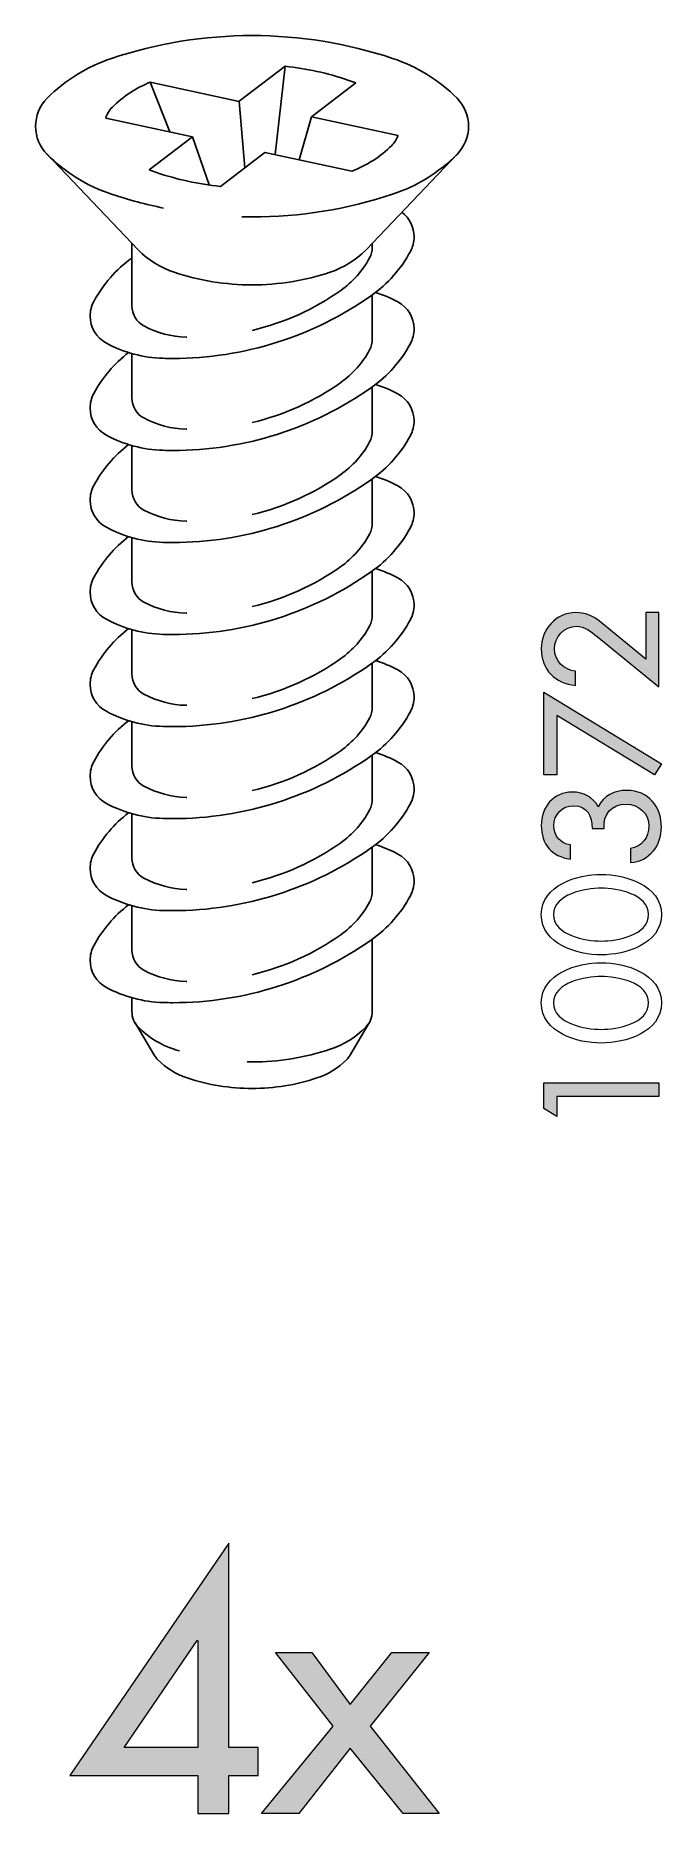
# Model space of a CAD drawing. Header units: inches. Extents: x -1535 to 2339, y 35 to 2700.
# Drawn here: x -47.29 to -35.73, y 358.19 to 391.02 of the extents above; entities that cross this region are included whole.
import ezdxf

# ---------------------------------------------------------------- set-up
doc = ezdxf.new("R2010")
doc.units = ezdxf.units.IN
doc.header["$MEASUREMENT"] = 0
doc.layers.add('Livello 1', color=7, linetype='Continuous')

msp = doc.modelspace()

# ---------------------------------------------------------------- hatches: boundary and pattern name
at = {"layer": 'Livello 1', "true_color": 0xffffff}
h = msp.add_hatch(color=7, dxfattribs=at)
h.dxf.hatch_style = 2
edge = h.paths.add_edge_path()
edge.add_spline(control_points=[(-36.018, 380.367), (-36.018, 380.367), (-35.776, 380.367), (-35.776, 380.367), (-35.776, 380.367), (-35.776, 378.993), (-35.776, 378.993), (-35.776, 378.993), (-36.919, 379.924), (-36.919, 379.924), (-37.026, 380.012), (-37.159, 380.113), (-37.3, 380.113), (-37.523, 380.113), (-37.706, 379.916), (-37.706, 379.696), (-37.706, 379.479), (-37.531, 379.301), (-37.317, 379.286), (-37.317, 379.286), (-37.317, 379.021), (-37.317, 379.021), (-37.695, 379.064), (-37.949, 379.309), (-37.949, 379.696), (-37.949, 380.057), (-37.681, 380.367), (-37.311, 380.367), (-37.153, 380.367), (-36.995, 380.308), (-36.874, 380.21), (-36.874, 380.21), (-36.018, 379.509), (-36.018, 379.509), (-36.018, 379.509), (-36.018, 380.367), (-36.018, 380.367)], knot_values=[0, 0, 0, 0, 1, 1, 1, 2, 2, 2, 3, 3, 3, 4, 4, 4, 5, 5, 5, 6, 6, 6, 7, 7, 7, 8, 8, 8, 9, 9, 9, 10, 10, 10, 11, 11, 11, 12, 12, 12, 12], degree=3, periodic=0)
h = msp.add_hatch(color=7, dxfattribs=at)
h.dxf.hatch_style = 2
h.paths.add_polyline_path([(-37.661, 377.367), (-37.903, 377.367), (-37.903, 378.899), (-35.73, 377.573), (-35.858, 377.367), (-37.661, 378.468)])
h = msp.add_hatch(color=7, dxfattribs=at)
h.dxf.hatch_style = 2
edge = h.paths.add_edge_path()
edge.add_spline(control_points=[(-37.012, 376.379), (-37.012, 376.608), (-37.097, 376.798), (-37.353, 376.798), (-37.568, 376.798), (-37.718, 376.639), (-37.718, 376.428), (-37.718, 376.236), (-37.596, 376.103), (-37.412, 376.075), (-37.412, 376.075), (-37.412, 375.812), (-37.412, 375.812), (-37.762, 375.863), (-37.949, 376.086), (-37.949, 376.436), (-37.949, 376.775), (-37.731, 377.051), (-37.376, 377.051), (-37.167, 377.051), (-36.998, 376.961), (-36.896, 376.78), (-36.797, 376.989), (-36.597, 377.082), (-36.369, 377.082), (-35.97, 377.082), (-35.73, 376.783), (-35.73, 376.402), (-35.73, 376.069), (-35.951, 375.77), (-36.301, 375.753), (-36.301, 375.753), (-36.301, 376.01), (-36.301, 376.01), (-36.092, 376.035), (-35.962, 376.218), (-35.962, 376.422), (-35.962, 376.659), (-36.148, 376.828), (-36.379, 376.828), (-36.65, 376.828), (-36.812, 376.642), (-36.791, 376.379), (-36.791, 376.379), (-37.012, 376.379), (-37.012, 376.379)], knot_values=[0, 0, 0, 0, 1, 1, 1, 2, 2, 2, 3, 3, 3, 4, 4, 4, 5, 5, 5, 6, 6, 6, 7, 7, 7, 8, 8, 8, 9, 9, 9, 10, 10, 10, 11, 11, 11, 12, 12, 12, 13, 13, 13, 14, 14, 14, 15, 15, 15, 15], degree=3, periodic=0)
h = msp.add_hatch(color=7, dxfattribs=at)
h.dxf.hatch_style = 2
h.paths.add_polyline_path([(-37.661, 371.057), (-37.903, 371.204), (-37.903, 371.681), (-35.776, 371.681), (-35.776, 371.426), (-37.661, 371.426)])
h = msp.add_hatch(color=7, dxfattribs=at)
h.dxf.hatch_style = 2
h.paths.add_polyline_path([(-44.294, 359.405), (-45.653, 359.405), (-44.307, 361.38), (-44.294, 361.38)])
h.paths.add_polyline_path([(-43.722, 359.405), (-43.722, 363.178), (-46.656, 358.885), (-44.294, 358.885), (-44.294, 358.186), (-43.722, 358.186), (-43.722, 358.885), (-43.177, 358.885), (-43.177, 359.405)])
h = msp.add_hatch(color=7, dxfattribs=at)
h.dxf.hatch_style = 2
h.paths.add_polyline_path([(-42.859, 361.158), (-42.186, 361.158), (-41.481, 360.199), (-40.713, 361.158), (-40.021, 361.158), (-41.113, 359.799), (-39.837, 358.186), (-40.503, 358.186), (-41.481, 359.393), (-42.427, 358.186), (-43.119, 358.186), (-41.793, 359.799)])

# ---------------------------------------------------------------- linework, layer by layer
at = {"layer": 'Livello 1', "color": 7, "lineweight": 25, "true_color": 0xffffff}
for p, q in [((-42.682, 390.458), (-43.531, 389.811)), ((-42.865, 388.826), (-42.682, 390.458)), ((-45.172, 390.163), (-43.531, 389.81)), ((-44.811, 389.244), (-45.172, 390.163)), ((-41.373, 390.149), (-42.193, 389.523)), ((-43.426, 388.582), (-43.531, 389.81)), ((-45.994, 389.498), (-44.392, 389.154)), ((-42.424, 388.731), (-42.194, 389.523)), ((-42.193, 389.523), (-40.595, 389.179)), ((-44.392, 389.154), (-45.192, 388.544)), ((-44.086, 388.265), (-44.392, 389.154)), ((-47.088, 388.844), (-45.398, 387.069)), ((-43.054, 388.866), (-43.877, 388.239)), ((-43.054, 388.866), (-41.448, 388.521)), ((-39.493, 388.844), (-41.183, 387.069)), ((-45.511, 387.187), (-45.511, 386.033)), ((-41.071, 386.235), (-41.071, 385.418)), ((-44.511, 385.454), (-44.497, 385.454)), ((-45.511, 385.152), (-45.511, 384.333)), ((-41.071, 384.535), (-41.071, 383.717)), ((-45.511, 383.452), (-45.511, 382.633)), ((-41.071, 382.835), (-41.071, 382.018)), ((-45.511, 381.752), (-45.511, 380.933)), ((-41.071, 381.135), (-41.071, 380.318)), ((-44.511, 380.354), (-44.497, 380.354)), ((-45.511, 380.052), (-45.511, 379.232)), ((-41.071, 379.435), (-41.071, 378.618)), ((-44.511, 378.654), (-44.497, 378.654)), ((-45.511, 378.352), (-45.511, 377.533)), ((-41.071, 377.735), (-41.071, 376.917)), ((-45.511, 376.652), (-45.511, 375.833)), ((-41.071, 376.036), (-41.071, 375.218)), ((-45.511, 374.952), (-45.511, 374.133)), ((-41.071, 374.335), (-41.071, 372.997)), ((-44.511, 373.554), (-44.497, 373.554)), ((-45.511, 373.252), (-45.511, 372.996)), ((-45.453, 372.787), (-45.088, 372.176)), ((-41.128, 372.787), (-41.493, 372.176))]:
    msp.add_line(p, q, dxfattribs=at)
at = {"layer": 'Livello 1', "lineweight": 0}
for p, q in [((-37.903, 371.204), (-37.903, 371.681)), ((-37.903, 371.681), (-35.776, 371.681)), ((-35.776, 371.426), (-37.661, 371.426)), ((-37.661, 371.426), (-37.661, 371.057)), ((-35.776, 371.681), (-35.776, 371.426)), ((-37.661, 371.057), (-37.903, 371.204))]:
    msp.add_line(p, q, dxfattribs=at)
for points in [[(-37.661, 377.367), (-37.903, 377.367), (-37.903, 378.899), (-35.73, 377.573), (-35.858, 377.367), (-37.661, 378.468), (-37.661, 377.367)], [(-43.722, 359.405), (-43.722, 363.178), (-46.656, 358.885), (-44.294, 358.885), (-44.294, 358.186), (-43.722, 358.186), (-43.722, 358.885), (-43.177, 358.885), (-43.177, 359.405), (-43.722, 359.405)], [(-44.294, 359.405), (-45.653, 359.405), (-44.307, 361.38), (-44.294, 361.38), (-44.294, 359.405)], [(-42.859, 361.158), (-42.186, 361.158), (-41.481, 360.199), (-40.713, 361.158), (-40.021, 361.158), (-41.113, 359.799), (-39.837, 358.186), (-40.503, 358.186), (-41.481, 359.393), (-42.427, 358.186), (-43.119, 358.186), (-41.793, 359.799), (-42.859, 361.158)]]:
    msp.add_lwpolyline(points, dxfattribs=at)
at = {"layer": 'Livello 1', "color": 7, "lineweight": 25, "true_color": 0xffffff}
for points in [[(-40.695, 390.603), (-41.533, 390.882), (-42.408, 391.025), (-43.291, 391.025), (-44.172, 391.025), (-45.049, 390.882), (-45.886, 390.603)], [(-47.075, 389.868), (-47.213, 389.731), (-47.29, 389.544), (-47.29, 389.349), (-47.29, 389.155), (-47.213, 388.968), (-47.075, 388.83)], [(-39.506, 388.83), (-39.368, 388.968), (-39.291, 389.155), (-39.291, 389.349), (-39.291, 389.544), (-39.368, 389.731), (-39.506, 389.868)], [(-43.483, 387.676), (-43.419, 387.675), (-43.355, 387.675), (-43.291, 387.675), (-42.408, 387.675), (-41.532, 387.816), (-40.696, 388.095)], [(-40.366, 387.038), (-40.322, 387.12), (-40.299, 387.213), (-40.299, 387.306), (-40.299, 387.485), (-40.383, 387.653), (-40.525, 387.76)], [(-41.121, 386.918), (-41.088, 386.979), (-41.071, 387.048), (-41.071, 387.118), (-41.071, 387.139), (-41.072, 387.16), (-41.076, 387.182)], [(-44.731, 386.653), (-44.266, 386.499), (-43.78, 386.419), (-43.291, 386.419), (-42.801, 386.419), (-42.315, 386.499), (-41.85, 386.653)], [(-44.935, 385.064), (-44.875, 385.061), (-44.813, 385.061), (-44.753, 385.061), (-43.439, 385.061), (-42.158, 385.468), (-41.084, 386.226)], [(-46.215, 386.113), (-46.26, 386.031), (-46.282, 385.938), (-46.282, 385.844), (-46.282, 385.635), (-46.167, 385.442), (-45.983, 385.343)], [(-40.366, 385.337), (-40.322, 385.42), (-40.299, 385.512), (-40.299, 385.606), (-40.299, 385.816), (-40.414, 386.008), (-40.598, 386.108)], [(-46.215, 384.413), (-46.26, 384.331), (-46.282, 384.238), (-46.282, 384.144), (-46.282, 383.935), (-46.167, 383.742), (-45.983, 383.643)], [(-44.935, 383.364), (-44.875, 383.362), (-44.813, 383.361), (-44.753, 383.361), (-43.439, 383.361), (-42.158, 383.767), (-41.084, 384.526)], [(-40.366, 383.637), (-40.322, 383.72), (-40.299, 383.812), (-40.299, 383.906), (-40.299, 384.115), (-40.414, 384.308), (-40.598, 384.408)], [(-46.215, 382.713), (-46.26, 382.63), (-46.282, 382.538), (-46.282, 382.444), (-46.282, 382.235), (-46.167, 382.042), (-45.983, 381.943)], [(-44.935, 381.663), (-44.875, 381.662), (-44.813, 381.661), (-44.753, 381.661), (-43.439, 381.661), (-42.158, 382.068), (-41.084, 382.826)], [(-40.366, 381.938), (-40.322, 382.02), (-40.299, 382.113), (-40.299, 382.206), (-40.299, 382.416), (-40.414, 382.608), (-40.598, 382.707)], [(-46.215, 381.013), (-46.26, 380.93), (-46.282, 380.838), (-46.282, 380.744), (-46.282, 380.535), (-46.167, 380.342), (-45.983, 380.243)], [(-44.935, 379.964), (-44.875, 379.962), (-44.813, 379.961), (-44.753, 379.961), (-43.439, 379.961), (-42.158, 380.368), (-41.084, 381.125)], [(-40.366, 380.237), (-40.322, 380.32), (-40.299, 380.412), (-40.299, 380.507), (-40.299, 380.716), (-40.414, 380.908), (-40.598, 381.008)], [(-46.215, 379.313), (-46.26, 379.231), (-46.282, 379.138), (-46.282, 379.044), (-46.282, 378.834), (-46.167, 378.642), (-45.983, 378.543)], [(-44.935, 378.264), (-44.875, 378.262), (-44.813, 378.261), (-44.753, 378.261), (-43.439, 378.261), (-42.158, 378.668), (-41.084, 379.425)], [(-40.366, 378.538), (-40.322, 378.62), (-40.299, 378.712), (-40.299, 378.806), (-40.299, 379.016), (-40.414, 379.208), (-40.598, 379.308)], [(-44.935, 376.564), (-44.875, 376.562), (-44.813, 376.561), (-44.753, 376.561), (-43.439, 376.561), (-42.158, 376.968), (-41.084, 377.725)], [(-46.215, 377.613), (-46.26, 377.53), (-46.282, 377.438), (-46.282, 377.344), (-46.282, 377.135), (-46.167, 376.942), (-45.983, 376.843)], [(-40.366, 376.838), (-40.322, 376.92), (-40.299, 377.012), (-40.299, 377.106), (-40.299, 377.316), (-40.414, 377.509), (-40.598, 377.607)], [(-44.935, 374.864), (-44.875, 374.862), (-44.813, 374.862), (-44.753, 374.862), (-43.439, 374.862), (-42.158, 375.268), (-41.084, 376.026)], [(-46.215, 375.913), (-46.26, 375.83), (-46.282, 375.738), (-46.282, 375.644), (-46.282, 375.435), (-46.167, 375.242), (-45.983, 375.143)], [(-40.366, 375.138), (-40.322, 375.22), (-40.299, 375.313), (-40.299, 375.407), (-40.299, 375.616), (-40.414, 375.808), (-40.598, 375.907)], [(-46.215, 374.213), (-46.26, 374.13), (-46.282, 374.038), (-46.282, 373.944), (-46.282, 373.735), (-46.167, 373.542), (-45.983, 373.443)], [(-44.935, 373.164), (-44.875, 373.162), (-44.813, 373.161), (-44.753, 373.161), (-43.439, 373.161), (-42.158, 373.568), (-41.084, 374.325)], [(-43.384, 372.067), (-43.353, 372.067), (-43.322, 372.067), (-43.291, 372.067), (-42.801, 372.067), (-42.315, 372.145), (-41.85, 372.3)], [(-44.488, 371.771), (-44.102, 371.642), (-43.698, 371.577), (-43.291, 371.577), (-42.884, 371.577), (-42.479, 371.642), (-42.094, 371.771)]]:
    msp.add_open_spline(points, degree=3, knots=[0, 0, 0, 0, 1, 1, 1, 2, 2, 2, 2], dxfattribs=at)
for points in [[(-45.886, 390.603), (-46.334, 390.455), (-46.741, 390.202), (-47.075, 389.868)], [(-41.522, 390.204), (-41.898, 390.33), (-42.288, 390.415), (-42.682, 390.458)], [(-39.506, 389.868), (-39.84, 390.202), (-40.247, 390.455), (-40.695, 390.603)], [(-45.172, 390.163), (-45.433, 390.059), (-45.671, 389.903), (-45.871, 389.703)], [(-41.373, 390.149), (-41.423, 390.169), (-41.472, 390.188), (-41.522, 390.204)], [(-45.87, 389.704), (-45.928, 389.646), (-45.97, 389.576), (-45.995, 389.498)], [(-40.711, 388.996), (-40.66, 389.048), (-40.62, 389.11), (-40.595, 389.179)], [(-47.075, 388.83), (-46.741, 388.496), (-46.334, 388.245), (-45.886, 388.095)], [(-41.448, 388.521), (-41.172, 388.625), (-40.92, 388.787), (-40.711, 388.996)], [(-40.695, 388.095), (-40.247, 388.245), (-39.84, 388.496), (-39.506, 388.83)], [(-45.192, 388.544), (-45.148, 388.526), (-45.104, 388.509), (-45.059, 388.495)], [(-45.059, 388.495), (-44.676, 388.367), (-44.279, 388.281), (-43.877, 388.239)], [(-45.886, 388.095), (-45.571, 387.991), (-45.251, 387.905), (-44.926, 387.839)], [(-45.511, 386.915), (-45.803, 386.705), (-46.045, 386.431), (-46.215, 386.113)], [(-45.391, 387.062), (-45.206, 386.877), (-44.979, 386.737), (-44.731, 386.653)], [(-41.85, 386.653), (-41.602, 386.737), (-41.375, 386.877), (-41.19, 387.062)], [(-41.654, 386.316), (-41.432, 386.473), (-41.25, 386.679), (-41.121, 386.918)], [(-41.084, 386.226), (-40.785, 386.437), (-40.539, 386.715), (-40.366, 387.038)], [(-43.291, 385.579), (-42.703, 385.717), (-42.147, 385.968), (-41.654, 386.316)], [(-40.598, 386.108), (-40.73, 386.178), (-40.868, 386.236), (-41.01, 386.281)], [(-45.511, 386.032), (-45.511, 385.878), (-45.425, 385.734), (-45.288, 385.661)], [(-45.288, 385.661), (-45.048, 385.532), (-44.782, 385.461), (-44.511, 385.454)], [(-45.983, 385.343), (-45.66, 385.17), (-45.302, 385.074), (-44.935, 385.064)], [(-41.654, 384.616), (-41.432, 384.772), (-41.25, 384.979), (-41.121, 385.218)], [(-41.121, 385.218), (-41.088, 385.279), (-41.071, 385.348), (-41.071, 385.418)], [(-41.084, 384.526), (-40.785, 384.737), (-40.539, 385.015), (-40.366, 385.337)], [(-45.571, 385.17), (-45.837, 384.966), (-46.056, 384.708), (-46.215, 384.413)], [(-43.291, 383.878), (-42.703, 384.017), (-42.147, 384.267), (-41.654, 384.616)], [(-40.598, 384.408), (-40.73, 384.478), (-40.868, 384.536), (-41.01, 384.58)], [(-45.511, 384.332), (-45.511, 384.178), (-45.425, 384.034), (-45.288, 383.961)], [(-45.288, 383.961), (-45.048, 383.832), (-44.782, 383.761), (-44.511, 383.754)], [(-45.983, 383.643), (-45.66, 383.47), (-45.302, 383.374), (-44.935, 383.364)], [(-44.511, 383.754), (-44.506, 383.754), (-44.501, 383.754), (-44.497, 383.753)], [(-41.121, 383.518), (-41.088, 383.58), (-41.071, 383.648), (-41.071, 383.717)], [(-41.084, 382.826), (-40.785, 383.037), (-40.539, 383.315), (-40.366, 383.638)], [(-45.571, 383.47), (-45.837, 383.266), (-46.056, 383.008), (-46.215, 382.713)], [(-41.654, 382.916), (-41.432, 383.072), (-41.25, 383.278), (-41.121, 383.518)], [(-43.291, 382.178), (-42.703, 382.317), (-42.147, 382.567), (-41.654, 382.916)], [(-45.511, 382.633), (-45.511, 382.477), (-45.425, 382.335), (-45.288, 382.261)], [(-40.598, 382.707), (-40.73, 382.778), (-40.868, 382.836), (-41.01, 382.88)], [(-45.288, 382.261), (-45.048, 382.133), (-44.782, 382.061), (-44.511, 382.054)], [(-45.983, 381.943), (-45.66, 381.77), (-45.302, 381.674), (-44.935, 381.663)], [(-44.511, 382.054), (-44.506, 382.053), (-44.501, 382.053), (-44.497, 382.053)], [(-41.121, 381.818), (-41.088, 381.88), (-41.071, 381.948), (-41.071, 382.017)], [(-41.084, 381.126), (-40.785, 381.337), (-40.539, 381.615), (-40.366, 381.938)], [(-45.571, 381.77), (-45.837, 381.566), (-46.056, 381.308), (-46.215, 381.013)], [(-41.654, 381.215), (-41.432, 381.373), (-41.25, 381.579), (-41.121, 381.818)], [(-45.511, 380.933), (-45.511, 380.777), (-45.425, 380.635), (-45.288, 380.561)], [(-43.291, 380.478), (-42.703, 380.617), (-42.147, 380.868), (-41.654, 381.216)], [(-40.598, 381.008), (-40.73, 381.078), (-40.868, 381.136), (-41.01, 381.18)], [(-45.288, 380.561), (-45.048, 380.433), (-44.782, 380.362), (-44.511, 380.354)], [(-41.121, 380.118), (-41.088, 380.179), (-41.071, 380.248), (-41.071, 380.318)], [(-45.571, 380.07), (-45.837, 379.866), (-46.056, 379.608), (-46.215, 379.313)], [(-45.983, 380.243), (-45.66, 380.07), (-45.302, 379.974), (-44.935, 379.964)], [(-41.654, 379.516), (-41.432, 379.673), (-41.25, 379.879), (-41.121, 380.118)], [(-41.084, 379.425), (-40.785, 379.637), (-40.539, 379.915), (-40.366, 380.237)], [(-43.291, 378.778), (-42.703, 378.917), (-42.147, 379.168), (-41.654, 379.516)], [(-40.598, 379.308), (-40.73, 379.378), (-40.868, 379.436), (-41.01, 379.481)], [(-45.511, 379.233), (-45.511, 379.078), (-45.425, 378.934), (-45.288, 378.861)], [(-45.288, 378.861), (-45.048, 378.732), (-44.782, 378.661), (-44.511, 378.654)], [(-45.571, 378.37), (-45.837, 378.167), (-46.056, 377.908), (-46.215, 377.613)], [(-45.983, 378.543), (-45.66, 378.37), (-45.302, 378.274), (-44.935, 378.263)], [(-41.654, 377.816), (-41.432, 377.972), (-41.25, 378.179), (-41.121, 378.418)], [(-41.121, 378.418), (-41.088, 378.48), (-41.071, 378.548), (-41.071, 378.618)], [(-41.084, 377.726), (-40.785, 377.937), (-40.539, 378.215), (-40.366, 378.537)], [(-43.291, 377.078), (-42.703, 377.217), (-42.147, 377.467), (-41.654, 377.816)], [(-40.598, 377.607), (-40.73, 377.678), (-40.868, 377.736), (-41.01, 377.78)], [(-45.511, 377.533), (-45.511, 377.377), (-45.425, 377.234), (-45.288, 377.161)], [(-45.288, 377.161), (-45.048, 377.033), (-44.782, 376.962), (-44.511, 376.954)], [(-45.571, 376.67), (-45.837, 376.466), (-46.056, 376.208), (-46.215, 375.913)], [(-45.983, 376.843), (-45.66, 376.67), (-45.302, 376.574), (-44.935, 376.564)], [(-44.511, 376.954), (-44.506, 376.954), (-44.501, 376.953), (-44.497, 376.953)], [(-41.654, 376.116), (-41.432, 376.272), (-41.25, 376.478), (-41.121, 376.718)], [(-41.121, 376.718), (-41.088, 376.78), (-41.071, 376.848), (-41.071, 376.917)], [(-41.084, 376.026), (-40.785, 376.237), (-40.539, 376.515), (-40.366, 376.838)], [(-43.291, 375.378), (-42.703, 375.518), (-42.147, 375.768), (-41.654, 376.116)], [(-40.598, 375.907), (-40.73, 375.978), (-40.868, 376.035), (-41.01, 376.08)], [(-45.511, 375.833), (-45.511, 375.677), (-45.425, 375.535), (-45.288, 375.461)], [(-45.288, 375.461), (-45.048, 375.333), (-44.782, 375.262), (-44.511, 375.254)], [(-45.983, 375.143), (-45.66, 374.97), (-45.302, 374.874), (-44.935, 374.864)], [(-44.511, 375.254), (-44.506, 375.254), (-44.501, 375.254), (-44.497, 375.254)], [(-41.121, 375.018), (-41.088, 375.079), (-41.071, 375.148), (-41.071, 375.217)], [(-41.084, 374.325), (-40.785, 374.537), (-40.539, 374.814), (-40.366, 375.138)], [(-45.571, 374.97), (-45.837, 374.766), (-46.056, 374.508), (-46.215, 374.213)], [(-41.654, 374.416), (-41.432, 374.573), (-41.25, 374.779), (-41.121, 375.018)], [(-43.291, 373.678), (-42.703, 373.817), (-42.147, 374.068), (-41.654, 374.415)], [(-45.511, 374.133), (-45.511, 373.977), (-45.425, 373.835), (-45.288, 373.761)], [(-45.288, 373.761), (-45.048, 373.633), (-44.782, 373.562), (-44.511, 373.554)], [(-45.983, 373.443), (-45.66, 373.27), (-45.302, 373.174), (-44.935, 373.164)], [(-45.511, 372.996), (-45.511, 372.888), (-45.467, 372.784), (-45.391, 372.708)], [(-41.19, 372.708), (-41.114, 372.785), (-41.071, 372.888), (-41.071, 372.996)], [(-45.391, 372.708), (-45.206, 372.523), (-44.979, 372.383), (-44.731, 372.3)], [(-41.85, 372.3), (-41.602, 372.383), (-41.375, 372.523), (-41.19, 372.708)], [(-45.088, 372.176), (-45.074, 372.152), (-45.057, 372.13), (-45.037, 372.11)], [(-45.037, 372.11), (-44.883, 371.956), (-44.695, 371.84), (-44.488, 371.771)], [(-44.731, 372.3), (-44.698, 372.289), (-44.665, 372.279), (-44.633, 372.269)], [(-42.094, 371.771), (-41.886, 371.84), (-41.699, 371.956), (-41.544, 372.11)], [(-41.544, 372.11), (-41.524, 372.13), (-41.507, 372.152), (-41.493, 372.176)]]:
    msp.add_open_spline(points, degree=3, dxfattribs=at)
at = {"layer": 'Livello 1', "lineweight": 0}
for points, knots in [([(-36.018, 380.367), (-36.018, 380.367), (-35.776, 380.367), (-35.776, 380.367), (-35.776, 380.367), (-35.776, 378.993), (-35.776, 378.993), (-35.776, 378.993), (-36.919, 379.924), (-36.919, 379.924), (-37.026, 380.012), (-37.159, 380.113), (-37.3, 380.113), (-37.523, 380.113), (-37.706, 379.916), (-37.706, 379.696), (-37.706, 379.479), (-37.531, 379.301), (-37.317, 379.286), (-37.317, 379.286), (-37.317, 379.021), (-37.317, 379.021), (-37.695, 379.064), (-37.949, 379.309), (-37.949, 379.696), (-37.949, 380.057), (-37.681, 380.367), (-37.311, 380.367), (-37.153, 380.367), (-36.995, 380.308), (-36.874, 380.21), (-36.874, 380.21), (-36.018, 379.509), (-36.018, 379.509), (-36.018, 379.509), (-36.018, 380.367), (-36.018, 380.367)], [0, 0, 0, 0, 1, 1, 1, 2, 2, 2, 3, 3, 3, 4, 4, 4, 5, 5, 5, 6, 6, 6, 7, 7, 7, 8, 8, 8, 9, 9, 9, 10, 10, 10, 11, 11, 11, 12, 12, 12, 12]), ([(-37.012, 376.379), (-37.012, 376.608), (-37.097, 376.798), (-37.353, 376.798), (-37.568, 376.798), (-37.718, 376.639), (-37.718, 376.428), (-37.718, 376.236), (-37.596, 376.103), (-37.412, 376.075), (-37.412, 376.075), (-37.412, 375.812), (-37.412, 375.812), (-37.762, 375.863), (-37.949, 376.086), (-37.949, 376.436), (-37.949, 376.775), (-37.731, 377.051), (-37.376, 377.051), (-37.167, 377.051), (-36.998, 376.961), (-36.896, 376.78), (-36.797, 376.989), (-36.597, 377.082), (-36.369, 377.082), (-35.97, 377.082), (-35.73, 376.783), (-35.73, 376.402), (-35.73, 376.069), (-35.951, 375.77), (-36.301, 375.753), (-36.301, 375.753), (-36.301, 376.01), (-36.301, 376.01), (-36.092, 376.035), (-35.962, 376.218), (-35.962, 376.422), (-35.962, 376.659), (-36.148, 376.828), (-36.379, 376.828), (-36.65, 376.828), (-36.812, 376.642), (-36.791, 376.379), (-36.791, 376.379), (-37.012, 376.379), (-37.012, 376.379)], [0, 0, 0, 0, 1, 1, 1, 2, 2, 2, 3, 3, 3, 4, 4, 4, 5, 5, 5, 6, 6, 6, 7, 7, 7, 8, 8, 8, 9, 9, 9, 10, 10, 10, 11, 11, 11, 12, 12, 12, 13, 13, 13, 14, 14, 14, 15, 15, 15, 15]), ([(-35.73, 374.788), (-35.73, 375.335), (-36.405, 375.53), (-36.84, 375.53), (-37.277, 375.53), (-37.949, 375.338), (-37.949, 374.788), (-37.949, 374.238), (-37.277, 374.045), (-36.84, 374.045), (-36.405, 374.045), (-35.73, 374.241), (-35.73, 374.788)], [0, 0, 0, 0, 1, 1, 1, 2, 2, 2, 3, 3, 3, 4, 4, 4, 4]), ([(-37.723, 374.788), (-37.723, 375.169), (-37.136, 375.276), (-36.842, 375.276), (-36.549, 375.276), (-35.967, 375.169), (-35.967, 374.788), (-35.967, 374.407), (-36.549, 374.3), (-36.842, 374.3), (-37.136, 374.3), (-37.723, 374.407), (-37.723, 374.788)], [0, 0, 0, 0, 1, 1, 1, 2, 2, 2, 3, 3, 3, 4, 4, 4, 4]), ([(-35.73, 373.157), (-35.73, 373.705), (-36.405, 373.899), (-36.84, 373.899), (-37.277, 373.899), (-37.949, 373.707), (-37.949, 373.157), (-37.949, 372.606), (-37.277, 372.415), (-36.84, 372.415), (-36.405, 372.415), (-35.73, 372.609), (-35.73, 373.157)], [0, 0, 0, 0, 1, 1, 1, 2, 2, 2, 3, 3, 3, 4, 4, 4, 4]), ([(-37.723, 373.157), (-37.723, 373.538), (-37.136, 373.645), (-36.842, 373.645), (-36.549, 373.645), (-35.967, 373.538), (-35.967, 373.157), (-35.967, 372.776), (-36.549, 372.668), (-36.842, 372.668), (-37.136, 372.668), (-37.723, 372.776), (-37.723, 373.157)], [0, 0, 0, 0, 1, 1, 1, 2, 2, 2, 3, 3, 3, 4, 4, 4, 4])]:
    msp.add_open_spline(points, degree=3, knots=knots, dxfattribs=at)

doc.saveas('drawing.dxf')
